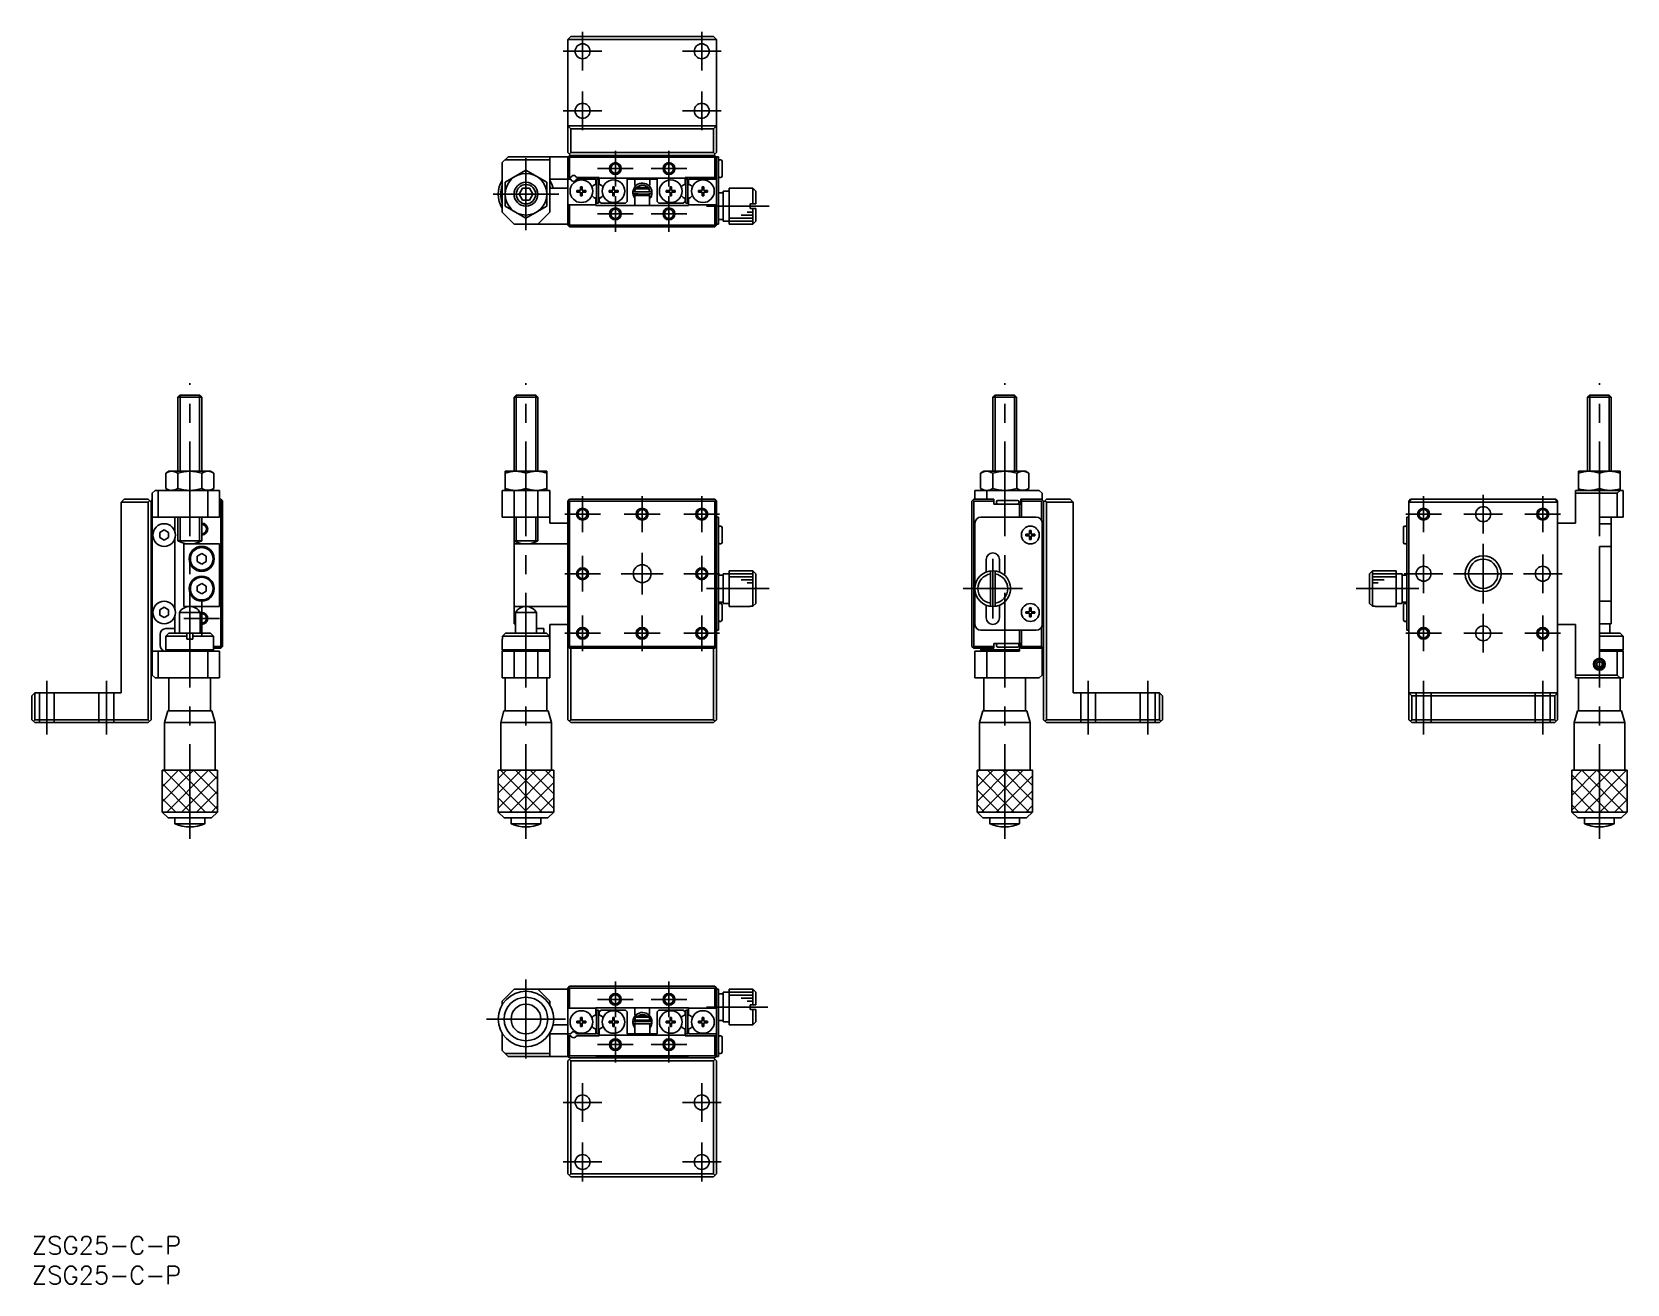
# Model space of a CAD drawing. Extents: x 0 to 268, y -8 to 202.
import ezdxf

# ---------------------------------------------------------------- set-up
doc = ezdxf.new("R2010")
doc.units = 0
doc.header["$LTSCALE"] = 0.5
doc.linetypes.add('CENTER', pattern=[50.8, 31.75, -6.35, 6.35, -6.35])
doc.linetypes.add('DASHED', pattern=[19.05, 12.7, -6.35])
for name, color, linetype in [('MSM_CENTER', 1, 'CENTER'), ('MSM_CONTINUOUS', 7, 'CONTINUOUS'), ('MSM_DASHED', 4, 'DASHED'), ('MSM_NARROW', 5, 'CONTINUOUS'), ('MSM_PART_NUMBER', 7, 'CONTINUOUS')]:
    doc.layers.add(name, color=color, linetype=linetype)
doc.styles.get("Standard").update_dxf_attribs({"font": 'txt.shx', "height": 3, "bigfont": 'bigfont.shx'})

# ---------------------------------------------------------------- blocks, each defined once
blk = doc.blocks.new('*U11')
at = {"layer": 'MSM_PART_NUMBER'}
blk.add_text('ZSG25-C-P', height=3, dxfattribs=at).set_placement((0, -3))
blk = doc.blocks.new('*U12')
at = {"layer": 'MSM_PART_NUMBER'}
blk.add_text('ZSG25-C-P', height=3, dxfattribs=at).set_placement((0, -8))

msp = doc.modelspace()

# ---------------------------------------------------------------- linework, layer by layer
at = {"layer": 'MSM_CENTER'}
for p, q in [((92.42, 195.71), (92.42, 202.21)), ((112.42, 195.71), (112.42, 202.21)), ((95.67, 198.96), (89.18, 198.96)), ((115.67, 198.96), (109.17, 198.96)), ((92.42, 185.71), (92.42, 192.21)), ((112.42, 185.71), (112.42, 192.21)), ((95.67, 188.96), (89.18, 188.96)), ((115.67, 188.96), (109.17, 188.96)), ((97.92, 182.26), (97.92, 176.26)), ((106.92, 182.26), (106.92, 176.26)), ((82.92, 168.92), (82.92, 181)), ((94.92, 179.26), (100.92, 179.26)), ((103.92, 179.26), (109.92, 179.26)), ((88.42, 174.96), (77.42, 174.96)), ((97.92, 174.66), (97.92, 168.66)), ((106.92, 174.66), (106.92, 168.66)), ((94.92, 171.66), (100.92, 171.66)), ((103.92, 171.66), (109.92, 171.66)), ((123.72, 172.96), (113.22, 172.96)), ((26.5, 66.75), (26.5, 143.25)), ((82.92, 66.75), (82.92, 143.25)), ((163.27, 66.75), (163.27, 143.25)), ((263.07, 66.75), (263.07, 143.25)), ((92.42, 118.25), (92.42, 124.25)), ((102.42, 118.25), (102.42, 124.25)), ((112.42, 118.25), (112.42, 124.25)), ((233.57, 118.25), (233.57, 124.25)), ((243.57, 118), (243.57, 124.5)), ((253.57, 118.25), (253.57, 124.25)), ((89.42, 121.25), (95.42, 121.25)), ((99.42, 121.25), (105.42, 121.25)), ((109.42, 121.25), (115.42, 121.25)), ((230.57, 121.25), (236.57, 121.25)), ((246.82, 121.25), (240.32, 121.25)), ((250.57, 121.25), (256.57, 121.25)), ((243.57, 116.25), (243.57, 106.25)), ((92.42, 108.25), (92.42, 114.25)), ((102.42, 107.75), (102.42, 114.75)), ((112.42, 108.25), (112.42, 114.25)), ((161.27, 103.75), (161.27, 113.75)), ((233.57, 108), (233.57, 114.5)), ((253.57, 108), (253.57, 114.5)), ((89.42, 111.25), (95.42, 111.25)), ((98.92, 111.25), (105.92, 111.25)), ((109.42, 111.25), (115.42, 111.25)), ((236.82, 111.25), (230.32, 111.25)), ((248.57, 111.25), (238.57, 111.25)), ((256.82, 111.25), (250.32, 111.25)), ((123.72, 108.75), (113.22, 108.75)), ((166.27, 108.75), (156.27, 108.75)), ((232.78, 108.75), (222.28, 108.75)), ((28.5, 100.75), (28.5, 106.75)), ((243.57, 98), (243.57, 104.5)), ((25.5, 103.75), (31.5, 103.75)), ((92.42, 98.25), (92.42, 104.25)), ((102.42, 98.25), (102.42, 104.25)), ((112.42, 98.25), (112.42, 104.25)), ((233.57, 98.25), (233.57, 104.25)), ((253.57, 98.25), (253.57, 104.25)), ((89.42, 101.25), (95.42, 101.25)), ((99.42, 101.25), (105.42, 101.25)), ((109.42, 101.25), (115.42, 101.25)), ((230.57, 101.25), (236.57, 101.25)), ((246.82, 101.25), (240.32, 101.25)), ((250.57, 101.25), (256.57, 101.25)), ((2.5, 84.25), (2.5, 93.25)), ((12.5, 93.25), (12.5, 84.25)), ((177.27, 93.25), (177.27, 84.25)), ((187.27, 84.25), (187.27, 93.25)), ((233.57, 84.25), (233.57, 93.25)), ((253.57, 84.25), (253.57, 93.25)), ((82.92, 29.85), (82.92, 43.15)), ((97.92, 42.8), (97.92, 36.8)), ((106.92, 42.8), (106.92, 36.8)), ((94.92, 39.8), (100.92, 39.8)), ((103.92, 39.8), (109.92, 39.8)), ((123.52, 38.5), (113.22, 38.5)), ((89.57, 36.5), (76.27, 36.5)), ((97.92, 35.2), (97.92, 29.2)), ((106.92, 35.2), (106.92, 29.2)), ((94.92, 32.2), (100.92, 32.2)), ((103.92, 32.2), (109.92, 32.2)), ((92.42, 19.25), (92.42, 25.75)), ((112.42, 19.25), (112.42, 25.75)), ((95.67, 22.5), (89.18, 22.5)), ((115.67, 22.5), (109.17, 22.5)), ((92.42, 9.25), (92.42, 15.75)), ((112.42, 9.25), (112.42, 15.75)), ((95.67, 12.5), (89.18, 12.5)), ((115.67, 12.5), (109.17, 12.5))]:
    msp.add_line(p, q, dxfattribs=at)
at = {"layer": 'MSM_CONTINUOUS'}
for p, q in [((90.43, 201.46), (89.93, 200.96)), ((89.93, 200.96), (89.93, 181.96)), ((89.93, 200.96), (114.92, 200.96)), ((114.42, 201.46), (90.43, 201.46)), ((114.92, 200.96), (114.42, 201.46)), ((114.92, 181.96), (114.92, 200.96)), ((114.92, 186.46), (89.93, 186.46)), ((89.93, 186.46), (90.43, 185.96)), ((90.43, 185.96), (114.42, 185.96)), ((90.43, 181.96), (90.43, 185.96)), ((114.42, 185.96), (114.92, 186.46)), ((114.42, 185.96), (114.42, 181.96)), ((78.93, 180.26), (79.93, 181.26)), ((78.93, 180.26), (78.93, 171.96)), ((79.43, 180.76), (86.92, 180.76)), ((89.93, 181.26), (79.93, 181.26)), ((86.92, 171.96), (86.92, 181.26)), ((90.43, 181.46), (89.93, 181.96)), ((89.93, 181.16), (90.22, 181.46)), ((89.93, 169.76), (89.93, 181.26)), ((90.22, 181.16), (90.07, 181.31)), ((90.43, 181.96), (90.18, 181.71)), ((90.22, 181.46), (114.62, 181.46)), ((90.22, 181.16), (114.62, 181.16)), ((90.22, 177.76), (90.22, 181.16)), ((114.42, 181.96), (90.43, 181.96)), ((94.62, 181.46), (94.82, 181.26)), ((94.82, 181.26), (110.02, 181.26)), ((110.02, 181.26), (110.22, 181.46)), ((114.92, 181.96), (114.42, 181.46)), ((114.67, 181.71), (114.42, 181.96)), ((114.62, 181.46), (114.92, 181.16)), ((114.77, 181.31), (114.62, 181.16)), ((114.62, 181.16), (114.62, 177.76)), ((114.92, 181.26), (114.92, 169.76)), ((115.22, 181.26), (114.92, 181.26)), ((115.22, 169.96), (115.22, 181.26)), ((115.47, 180.76), (115.58, 180.76)), ((115.83, 180.51), (115.83, 178.01)), ((79.43, 176.98), (82.92, 179)), ((79.43, 172.94), (79.43, 176.98)), ((82.92, 179), (86.43, 176.98)), ((86.43, 176.98), (86.43, 172.94)), ((90.45, 177.46), (86.92, 177.46)), ((90.45, 177.76), (89.93, 177.76)), ((95.22, 177.76), (91.4, 177.76)), ((94.62, 177.46), (91.4, 177.46)), ((94.62, 176.66), (94.62, 177.46)), ((94.77, 177.46), (94.77, 173.46)), ((94.77, 177.46), (95.07, 177.46)), ((95.07, 177.46), (95.07, 173.46)), ((95.22, 176.66), (95.22, 177.76)), ((95.22, 177.66), (109.62, 177.66)), ((99.92, 177.46), (99.92, 173.76)), ((104.92, 177.46), (99.92, 177.46)), ((101.19, 176.41), (101.19, 177.46)), ((103.69, 177.46), (103.69, 176.47)), ((104.92, 173.76), (104.92, 177.46)), ((114.92, 177.76), (109.62, 177.76)), ((109.62, 177.76), (109.62, 176.66)), ((109.77, 177.46), (109.77, 173.46)), ((110.08, 177.46), (109.77, 177.46)), ((110.08, 177.46), (110.08, 173.46)), ((110.22, 177.46), (114.92, 177.46)), ((110.22, 176.66), (110.22, 177.46)), ((115.58, 177.76), (115.47, 177.76)), ((81.77, 174.96), (82.35, 175.96)), ((82.35, 173.96), (81.77, 174.96)), ((82.35, 175.96), (83.5, 175.96)), ((83.5, 175.96), (84.08, 174.96)), ((84.08, 174.96), (83.5, 173.96)), ((89.93, 175.96), (86.92, 175.96)), ((92.1, 175.58), (91.47, 175.58)), ((91.47, 175.58), (91.47, 175.33)), ((91.47, 175.33), (92.1, 175.33)), ((92.1, 176.21), (92.1, 175.58)), ((92.35, 176.21), (92.1, 176.21)), ((92.1, 175.33), (92.1, 174.71)), ((92.1, 174.71), (92.35, 174.71)), ((92.35, 175.58), (92.35, 176.21)), ((92.97, 175.58), (92.35, 175.58)), ((92.35, 175.33), (92.97, 175.33)), ((92.35, 174.71), (92.35, 175.33)), ((92.97, 175.33), (92.97, 175.58)), ((94.62, 176.66), (94.33, 176.49)), ((94.62, 174.26), (94.33, 174.43)), ((94.62, 173.06), (94.62, 174.26)), ((95.22, 176.66), (95.52, 176.49)), ((95.22, 174.26), (95.52, 174.43)), ((95.22, 173.76), (95.22, 174.26)), ((97.5, 175.58), (96.87, 175.58)), ((96.87, 175.58), (96.87, 175.33)), ((96.87, 175.33), (97.5, 175.33)), ((97.5, 176.21), (97.5, 175.58)), ((97.75, 176.21), (97.5, 176.21)), ((97.5, 175.33), (97.5, 174.71)), ((97.5, 174.71), (97.75, 174.71)), ((97.75, 175.58), (97.75, 176.21)), ((98.37, 175.58), (97.75, 175.58)), ((97.75, 175.33), (98.37, 175.33)), ((97.75, 174.71), (97.75, 175.33)), ((98.37, 175.33), (98.37, 175.58)), ((100.87, 175.18), (100.9, 175.28)), ((100.91, 175.08), (100.87, 175.18)), ((100.9, 175.28), (100.97, 175.35)), ((100.99, 175.02), (100.91, 175.08)), ((100.97, 175.35), (101.09, 175.37)), ((101.02, 174.8), (101.03, 174.84)), ((101.02, 174.77), (101.02, 174.8)), ((101.02, 174.74), (101.02, 174.77)), ((101.02, 174.7), (101.02, 174.74)), ((101.02, 174.67), (101.02, 174.7)), ((101.02, 174.64), (101.02, 174.67)), ((101.03, 174.61), (101.02, 174.64)), ((101.03, 174.84), (101.04, 174.87)), ((101.04, 174.57), (101.03, 174.61)), ((101.04, 174.9), (101.05, 174.93)), ((101.04, 174.87), (101.04, 174.9)), ((101.04, 174.54), (101.04, 174.57)), ((101.05, 174.51), (101.04, 174.54)), ((101.05, 174.93), (101.07, 174.97)), ((101.06, 174.48), (101.05, 174.51)), ((101.08, 174.45), (101.06, 174.48)), ((101.07, 174.97), (101.08, 175)), ((101.08, 175.36), (103.86, 175.36)), ((101.08, 175), (101.09, 175.01)), ((101.09, 174.42), (101.08, 174.45)), ((101.09, 175.37), (101.17, 175.38)), ((101.11, 174.39), (101.09, 174.42)), ((101.12, 174.36), (101.11, 174.39)), ((101.12, 174.36), (101.13, 174.36)), ((101.12, 174.36), (101.12, 174.36)), ((101.12, 174.36), (101.12, 174.36)), ((101.12, 174.36), (101.12, 174.36)), ((101.13, 174.36), (101.17, 174.37)), ((101.13, 174.36), (101.14, 174.36)), ((101.13, 174.36), (101.13, 174.36)), ((101.13, 174.36), (101.13, 174.36)), ((101.13, 174.36), (101.13, 174.36)), ((101.13, 174.36), (101.13, 174.36)), ((101.14, 174.36), (101.15, 174.36)), ((101.14, 174.36), (101.14, 174.36)), ((101.15, 174.37), (101.16, 174.37)), ((101.15, 174.36), (101.15, 174.37)), ((101.16, 174.37), (101.17, 174.37)), ((101.16, 174.37), (101.16, 174.37)), ((101.17, 175.36), (101.17, 175.56)), ((101.17, 175.56), (101.22, 175.56)), ((101.17, 175.36), (103.67, 175.36)), ((101.18, 175.36), (101.17, 175.36)), ((101.17, 174.76), (101.41, 175)), ((101.17, 174.76), (103.67, 174.76)), ((101.17, 173.06), (101.17, 174.76)), ((101.17, 174.37), (101.17, 174.38)), ((101.22, 175.86), (101.44, 176.06)), ((101.22, 175.86), (103.62, 175.86)), ((101.22, 175.56), (101.22, 175.86)), ((101.44, 176.06), (103.41, 176.06)), ((103.41, 176.06), (103.62, 175.86)), ((103.44, 175), (103.67, 174.76)), ((103.56, 174.87), (103.58, 175)), ((103.58, 174.85), (103.65, 175)), ((103.62, 175.86), (103.62, 175.56)), ((103.63, 175.7), (103.62, 175.69)), ((103.62, 175.63), (103.64, 175.64)), ((103.62, 175.56), (103.67, 175.56)), ((103.68, 175.56), (103.63, 175.71)), ((103.63, 175.68), (103.64, 175.68)), ((103.64, 175.64), (103.65, 175.65)), ((103.67, 175.56), (103.67, 175.36)), ((103.67, 175.36), (103.67, 175.35)), ((103.67, 174.76), (103.67, 173.06)), ((103.72, 175.38), (103.68, 175.56)), ((103.68, 175.5), (103.7, 175.48)), ((103.68, 175.38), (103.79, 175.38)), ((103.79, 175.38), (103.89, 175.37)), ((103.89, 175.37), (103.99, 175.34)), ((104.02, 175.07), (103.93, 175.02)), ((103.99, 175.34), (104.06, 175.26)), ((104.07, 175.16), (104.02, 175.07)), ((104.06, 175.26), (104.07, 175.16)), ((106.47, 175.58), (106.47, 175.33)), ((107.1, 175.58), (106.47, 175.58)), ((106.47, 175.33), (107.1, 175.33)), ((107.1, 176.21), (107.1, 175.58)), ((107.35, 176.21), (107.1, 176.21)), ((107.1, 175.33), (107.1, 174.71)), ((107.1, 174.71), (107.35, 174.71)), ((107.35, 175.58), (107.35, 176.21)), ((107.97, 175.58), (107.35, 175.58)), ((107.35, 175.33), (107.97, 175.33)), ((107.35, 174.71), (107.35, 175.33)), ((107.97, 175.33), (107.97, 175.58)), ((109.62, 176.66), (109.33, 176.49)), ((109.62, 174.26), (109.33, 174.43)), ((109.62, 174.26), (109.62, 173.76)), ((110.22, 176.66), (110.52, 176.49)), ((110.22, 174.26), (110.52, 174.43)), ((110.22, 173.06), (110.22, 174.26)), ((112.5, 175.58), (111.87, 175.58)), ((111.87, 175.58), (111.87, 175.33)), ((111.87, 175.33), (112.5, 175.33)), ((112.75, 176.21), (112.5, 176.21)), ((112.5, 176.21), (112.5, 175.58)), ((112.5, 175.33), (112.5, 174.71)), ((112.5, 174.71), (112.75, 174.71)), ((112.75, 175.58), (112.75, 176.21)), ((113.37, 175.58), (112.75, 175.58)), ((112.75, 174.71), (112.75, 175.33)), ((112.75, 175.33), (113.37, 175.33)), ((113.37, 175.33), (113.37, 175.58)), ((115.22, 175.21), (116.03, 175.21)), ((116.03, 175.46), (116.03, 170.46)), ((116.03, 175.46), (117.02, 175.46)), ((117.02, 175.96), (117.02, 169.96)), ((121.02, 175.96), (117.02, 175.96)), ((121.02, 173.36), (121.02, 175.96)), ((121.52, 175.46), (121.02, 175.96)), ((121.52, 175.46), (121.52, 173.36)), ((80.93, 169.96), (78.93, 171.96)), ((82.92, 170.92), (79.43, 172.94)), ((83.5, 173.96), (82.35, 173.96)), ((86.43, 172.94), (82.92, 170.92)), ((86.92, 171.96), (84.93, 169.96)), ((89.93, 173.16), (94.62, 173.16)), ((90.22, 169.76), (90.22, 173.16)), ((110.22, 173.06), (94.62, 173.06)), ((94.77, 173.46), (95.07, 173.46)), ((95.52, 173.46), (95.22, 173.76)), ((99.62, 173.46), (95.52, 173.46)), ((99.92, 173.76), (99.62, 173.46)), ((105.22, 173.46), (104.92, 173.76)), ((109.33, 173.46), (105.22, 173.46)), ((109.62, 173.76), (109.33, 173.46)), ((110.08, 173.46), (109.77, 173.46)), ((114.92, 173.16), (110.22, 173.16)), ((114.62, 173.16), (114.62, 169.76)), ((120.52, 173.36), (120.52, 172.56)), ((121.52, 173.36), (120.52, 173.36)), ((121.52, 172.56), (120.52, 172.56)), ((121.02, 169.96), (121.02, 172.56)), ((121.52, 172.56), (121.52, 170.46)), ((80.93, 169.96), (89.93, 169.96)), ((89.93, 169.76), (90.22, 169.46)), ((90.07, 169.61), (90.22, 169.76)), ((114.62, 169.76), (90.22, 169.76)), ((90.22, 169.46), (114.62, 169.46)), ((114.62, 169.46), (114.92, 169.76)), ((114.62, 169.76), (114.77, 169.61)), ((114.92, 169.96), (115.22, 169.96)), ((116.03, 170.71), (115.22, 170.71)), ((117.02, 170.46), (116.03, 170.46)), ((117.02, 169.96), (121.02, 169.96)), ((121.02, 169.96), (121.52, 170.46)), ((24.88, 141.25), (24.5, 140.87)), ((24.5, 140.87), (28.5, 140.87)), ((24.5, 128.45), (24.5, 140.87)), ((28.12, 141.25), (24.88, 141.25)), ((28.5, 140.87), (28.12, 141.25)), ((28.5, 128.45), (28.5, 140.87)), ((81.3, 141.25), (80.93, 140.87)), ((80.93, 140.87), (84.93, 140.87)), ((80.93, 128.45), (80.93, 140.87)), ((84.55, 141.25), (81.3, 141.25)), ((84.93, 140.87), (84.55, 141.25)), ((84.93, 128.45), (84.93, 140.87)), ((161.65, 141.25), (161.27, 140.87)), ((161.27, 140.87), (165.27, 140.87)), ((161.27, 128.45), (161.27, 140.87)), ((164.9, 141.25), (161.65, 141.25)), ((165.27, 140.87), (164.9, 141.25)), ((165.27, 128.45), (165.27, 140.87)), ((261.45, 141.25), (261.07, 140.87)), ((261.07, 140.87), (265.07, 140.87)), ((261.07, 128.45), (261.07, 140.87)), ((264.7, 141.25), (261.45, 141.25)), ((265.07, 140.87), (264.7, 141.25)), ((265.07, 128.45), (265.07, 140.87)), ((22.46, 128.14), (23, 128.45)), ((22.46, 125.56), (22.46, 128.14)), ((23, 128.45), (30, 128.45)), ((24.48, 125.56), (24.48, 128.14)), ((28.52, 125.56), (28.52, 128.14)), ((30, 128.45), (30.54, 128.14)), ((30.54, 125.56), (30.54, 128.14)), ((79.43, 128.45), (86.43, 128.45)), ((79.43, 125.25), (79.43, 128.45)), ((82.92, 125.56), (82.92, 128.14)), ((86.43, 125.25), (86.43, 128.45)), ((159.23, 128.14), (159.77, 128.45)), ((159.23, 125.56), (159.23, 128.14)), ((166.77, 128.45), (159.77, 128.45)), ((161.25, 125.56), (161.25, 128.14)), ((165.3, 125.56), (165.3, 128.14)), ((166.77, 128.45), (167.32, 128.14)), ((167.32, 125.56), (167.32, 128.14)), ((259.57, 125.25), (259.57, 128.45)), ((259.57, 128.45), (266.57, 128.45)), ((263.07, 125.56), (263.07, 128.14)), ((266.57, 125.25), (266.57, 128.45)), ((15, 123.25), (15.5, 123.75)), ((15, 91.25), (15, 123.25)), ((15, 123.25), (19.5, 123.25)), ((19.5, 123.75), (15.5, 123.75)), ((19.5, 123.75), (20, 123.25)), ((19.75, 123.5), (19.5, 123.25)), ((19.5, 123.25), (19.5, 86.75)), ((20.2, 123.65), (20, 123.45)), ((20, 123.45), (20, 86.75)), ((20.15, 123.6), (20.2, 123.55)), ((20.2, 124.75), (20.7, 125.25)), ((20.2, 124.75), (20.2, 94.25)), ((20.7, 125.25), (31.5, 125.25)), ((21.2, 120.75), (21.2, 125.25)), ((23, 125.25), (22.46, 125.56)), ((29.53, 125.25), (29.48, 125.25)), ((29.5, 125.25), (29.5, 120.75)), ((30.54, 125.56), (30, 125.25)), ((31.5, 120.75), (31.5, 125.25)), ((31.7, 123.75), (31.5, 123.75)), ((31.5, 123.45), (31.7, 123.45)), ((32, 123.45), (31.7, 123.75)), ((31.7, 123.45), (31.85, 123.6)), ((31.7, 123.45), (31.7, 99.05)), ((32, 99.05), (32, 123.45)), ((78.93, 125.25), (86.92, 125.25)), ((78.93, 125.25), (78.93, 120.75)), ((80.93, 102.85), (80.93, 125.25)), ((84.93, 125.25), (84.93, 116.79)), ((86.92, 119.75), (86.92, 125.25)), ((89.93, 123.45), (90.22, 123.75)), ((89.93, 123.45), (89.93, 86.75)), ((90.22, 123.45), (90.07, 123.6)), ((114.62, 123.75), (90.22, 123.75)), ((90.22, 99.05), (90.22, 123.45)), ((90.22, 123.45), (114.62, 123.45)), ((114.62, 123.75), (114.92, 123.45)), ((114.62, 123.45), (114.77, 123.6)), ((114.62, 123.45), (114.62, 99.05)), ((114.92, 86.75), (114.92, 123.45)), ((157.77, 123.45), (158.07, 123.75)), ((157.77, 123.45), (157.77, 99.05)), ((157.92, 123.6), (158.07, 123.45)), ((161.47, 123.75), (158.07, 123.75)), ((158.07, 99.05), (158.07, 123.45)), ((158.07, 123.45), (161.47, 123.45)), ((169.07, 125.25), (158.27, 125.25)), ((158.27, 125.25), (158.27, 123.75)), ((159.77, 125.25), (159.23, 125.56)), ((160.32, 125.25), (160.24, 125.25)), ((160.27, 123.75), (160.27, 125.25)), ((161.47, 123.75), (161.47, 122.95)), ((161.87, 123.2), (161.87, 123.3)), ((165.42, 123.55), (162.12, 123.55)), ((165.67, 123.3), (165.67, 123.2)), ((169.47, 123.75), (165.97, 123.75)), ((165.97, 123.75), (165.97, 122.95)), ((166.07, 120.75), (166.07, 123.75)), ((166.07, 123.45), (169.47, 123.45)), ((167.32, 125.56), (166.77, 125.25)), ((169.07, 125.25), (169.57, 124.75)), ((169.77, 123.45), (169.47, 123.75)), ((169.47, 123.45), (169.62, 123.6)), ((169.47, 123.45), (169.47, 120.19)), ((169.57, 123.65), (169.57, 124.75)), ((169.77, 123.25), (170.27, 123.75)), ((169.77, 123.45), (169.77, 86.75)), ((170.27, 123.25), (170.02, 123.5)), ((174.27, 123.75), (170.27, 123.75)), ((170.27, 86.75), (170.27, 123.25)), ((170.27, 123.25), (174.77, 123.25)), ((174.27, 123.75), (174.77, 123.25)), ((174.77, 123.25), (174.77, 91.25)), ((231.57, 123.75), (231.07, 123.25)), ((231.07, 123.45), (231.38, 123.75)), ((231.07, 123.45), (231.07, 86.75)), ((231.07, 123.25), (256.07, 123.25)), ((231.32, 123.5), (231.22, 123.6)), ((255.78, 123.75), (231.38, 123.75)), ((256.07, 123.25), (255.57, 123.75)), ((255.78, 123.75), (256.07, 123.45)), ((255.93, 123.6), (255.82, 123.5)), ((256.07, 86.75), (256.07, 123.45)), ((259.07, 119.75), (259.07, 125.25)), ((267.07, 125.25), (259.07, 125.25)), ((259.07, 124.75), (266.07, 124.75)), ((266.07, 124.75), (266.57, 125.25)), ((266.07, 124.75), (266.07, 120.75)), ((267.07, 120.75), (267.07, 125.25)), ((31.5, 120.75), (20.2, 120.75)), ((24, 120.75), (24, 118.36)), ((24.5, 116.79), (24.5, 120.75)), ((28.5, 120.75), (28.5, 116.79)), ((78.93, 120.75), (86.92, 120.75)), ((115.22, 120.75), (114.92, 120.75)), ((115.22, 101.75), (115.22, 120.75)), ((168.57, 120.75), (159.27, 120.75)), ((165.97, 122.95), (161.47, 122.95)), ((165.77, 122.95), (165.77, 120.75)), ((230.78, 120.75), (230.78, 101.75)), ((231.07, 120.75), (230.78, 120.75)), ((263.07, 119.65), (263.07, 120.75)), ((267.07, 120.75), (263.07, 120.75)), ((265.07, 120.75), (265.07, 102.85)), ((21.45, 118.18), (22.2, 118.62)), ((21.45, 117.32), (21.45, 118.18)), ((22.2, 118.62), (22.95, 118.18)), ((22.95, 118.18), (22.95, 117.32)), ((89.93, 119.75), (86.92, 119.75)), ((115.47, 119.25), (115.58, 119.25)), ((115.83, 116.5), (115.83, 119)), ((158.27, 102.75), (158.27, 119.75)), ((166.82, 117.88), (166.82, 117.62)), ((167.45, 117.88), (166.82, 117.88)), ((167.45, 118.5), (167.45, 117.88)), ((167.7, 118.5), (167.45, 118.5)), ((167.7, 117.88), (167.7, 118.5)), ((168.32, 117.88), (167.7, 117.88)), ((168.32, 117.62), (168.32, 117.88)), ((169.57, 119.75), (169.57, 102.75)), ((230.18, 119), (230.18, 116.5)), ((230.43, 119.25), (230.53, 119.25)), ((256.07, 119.75), (259.07, 119.75)), ((263.07, 119.65), (265.07, 119.65)), ((22.2, 116.88), (21.45, 117.32)), ((22.95, 117.32), (22.2, 116.88)), ((24, 117.14), (24, 105.36)), ((28.5, 116.79), (24.5, 116.79)), ((25.5, 116.25), (31.5, 116.25)), ((25.5, 105.75), (25.5, 116.25)), ((31.5, 105.75), (31.5, 116.25)), ((84.93, 116.79), (80.93, 116.79)), ((89.93, 116.25), (80.93, 116.25)), ((115.58, 116.25), (115.47, 116.25)), ((166.82, 117.62), (167.45, 117.62)), ((167.45, 117.62), (167.45, 117)), ((167.45, 117), (167.7, 117)), ((167.7, 117), (167.7, 117.62)), ((167.7, 117.62), (168.32, 117.62)), ((230.53, 116.25), (230.43, 116.25)), ((263.07, 98.25), (263.07, 115.85)), ((265.07, 115.85), (263.07, 115.85)), ((28.5, 114.62), (27.75, 114.18)), ((27.75, 114.18), (27.75, 113.32)), ((27.75, 113.32), (28.5, 112.88)), ((29.25, 114.18), (28.5, 114.62)), ((28.5, 112.88), (29.25, 113.32)), ((29.25, 113.32), (29.25, 114.18)), ((160.17, 111.54), (160.17, 113.65)), ((162.37, 113.65), (162.37, 111.54)), ((115.22, 111), (116.03, 111)), ((116.03, 106.25), (116.03, 111.25)), ((116.03, 111.25), (117.02, 111.25)), ((120.52, 111.75), (117.02, 111.75)), ((117.02, 111.75), (117.02, 105.75)), ((120.52, 111.75), (120.52, 111.72)), ((120.52, 111.72), (121.02, 111.72)), ((121.02, 105.78), (121.02, 111.72)), ((121.02, 111.72), (121.52, 111.22)), ((121.52, 111.22), (121.52, 106.28)), ((160.87, 105.78), (160.87, 111.72)), ((161.67, 111.72), (161.67, 105.78)), ((224.47, 111.22), (224.97, 111.72)), ((224.47, 106.28), (224.47, 111.22)), ((224.97, 111.72), (224.97, 105.78)), ((224.97, 111.72), (225.47, 111.72)), ((225.47, 111.72), (225.47, 111.75)), ((228.97, 111.75), (225.47, 111.75)), ((228.97, 105.75), (228.97, 111.75)), ((228.97, 111.25), (229.97, 111.25)), ((229.97, 111.25), (229.97, 106.25)), ((229.97, 111), (230.78, 111)), ((28.5, 109.62), (27.75, 109.18)), ((27.75, 109.18), (27.75, 108.32)), ((27.75, 108.32), (28.5, 107.88)), ((29.25, 109.18), (28.5, 109.62)), ((28.5, 107.88), (29.25, 108.32)), ((29.25, 108.32), (29.25, 109.18)), ((21.45, 105.18), (22.2, 105.62)), ((21.45, 104.32), (21.45, 105.18)), ((22.2, 105.62), (22.95, 105.18)), ((22.95, 105.18), (22.95, 104.32)), ((24.75, 101.25), (24.75, 104.75)), ((28.25, 104.75), (24.75, 104.75)), ((31.5, 105.75), (25.5, 105.75)), ((28.25, 104.75), (28.25, 101.25)), ((89.93, 105.75), (80.93, 105.75)), ((84.68, 104.75), (81.18, 104.75)), ((81.18, 101.25), (81.18, 104.75)), ((84.68, 104.75), (84.68, 101.25)), ((116.03, 106.5), (115.22, 106.5)), ((115.47, 106.25), (115.58, 106.25)), ((115.83, 103.5), (115.83, 106)), ((117.02, 106.25), (116.03, 106.25)), ((117.02, 105.75), (120.52, 105.75)), ((120.52, 105.78), (120.52, 105.75)), ((121.02, 105.78), (120.52, 105.78)), ((121.52, 106.28), (121.02, 105.78)), ((160.17, 103.85), (160.17, 105.96)), ((162.37, 105.96), (162.37, 103.85)), ((167.45, 104.88), (166.82, 104.88)), ((166.82, 104.88), (166.82, 104.62)), ((166.82, 104.62), (167.45, 104.62)), ((167.7, 105.5), (167.45, 105.5)), ((167.45, 105.5), (167.45, 104.88)), ((167.45, 104.62), (167.45, 104)), ((167.7, 104.88), (167.7, 105.5)), ((168.32, 104.88), (167.7, 104.88)), ((167.7, 104.62), (168.32, 104.62)), ((167.7, 104), (167.7, 104.62)), ((168.32, 104.62), (168.32, 104.88)), ((224.97, 105.78), (224.47, 106.28)), ((225.47, 105.78), (224.97, 105.78)), ((225.47, 105.75), (225.47, 105.78)), ((225.47, 105.75), (228.97, 105.75)), ((229.97, 106.25), (228.97, 106.25)), ((230.78, 106.5), (229.97, 106.5)), ((230.18, 106), (230.18, 103.5)), ((230.43, 106.25), (230.53, 106.25)), ((263.07, 106.65), (265.07, 106.65)), ((22.2, 103.88), (21.45, 104.32)), ((22.95, 104.32), (22.2, 103.88)), ((22.5, 102.05), (24, 102.05)), ((24, 104.14), (24, 101.25)), ((81.18, 102.85), (80.93, 102.85)), ((84.68, 102.05), (85.93, 102.05)), ((85.93, 102.05), (85.93, 101.25)), ((86.92, 102.75), (86.92, 93.75)), ((89.93, 102.75), (86.92, 102.75)), ((114.92, 101.75), (115.22, 101.75)), ((115.58, 103.25), (115.47, 103.25)), ((168.57, 101.75), (159.27, 101.75)), ((165.77, 101.75), (165.77, 98.25)), ((166.07, 98.75), (166.07, 101.75)), ((167.45, 104), (167.7, 104)), ((169.47, 102.31), (169.47, 99.05)), ((230.53, 103.25), (230.43, 103.25)), ((230.78, 101.75), (231.07, 101.75)), ((256.07, 102.75), (259.07, 102.75)), ((259.07, 102.75), (259.07, 93.75)), ((265.07, 102.85), (263.07, 102.85)), ((264.82, 102.85), (264.82, 101.25)), ((21.5, 99.25), (21.5, 101.05)), ((22.5, 100.75), (23, 101.25)), ((22.5, 100.75), (26, 100.75)), ((22.5, 98.45), (22.5, 100.75)), ((30, 101.25), (23, 101.25)), ((26, 100.25), (26, 101.25)), ((27, 100.25), (26, 100.25)), ((27, 101.25), (27, 100.25)), ((27, 100.75), (30.5, 100.75)), ((30, 101.25), (30.5, 100.75)), ((30.5, 100.75), (30.5, 98.45)), ((78.93, 98.45), (78.93, 100.25)), ((78.96, 100.25), (78.93, 100.25)), ((79.46, 101.25), (78.96, 100.75)), ((78.96, 100.75), (86.89, 100.75)), ((78.96, 100.75), (78.96, 100.25)), ((86.39, 101.25), (79.46, 101.25)), ((86.89, 100.75), (86.39, 101.25)), ((86.89, 100.25), (86.89, 100.75)), ((86.92, 100.25), (86.89, 100.25)), ((165.97, 99.55), (161.47, 99.55)), ((161.47, 99.55), (161.47, 98.75)), ((161.87, 99.2), (161.87, 99.3)), ((165.67, 99.3), (165.67, 99.2)), ((165.97, 99.55), (165.97, 98.75)), ((266.54, 101.25), (263.07, 101.25)), ((263.07, 100.75), (267.04, 100.75)), ((267.04, 100.75), (266.54, 101.25)), ((267.04, 100.25), (267.04, 100.75)), ((267.07, 100.25), (267.04, 100.25)), ((267.07, 100.25), (267.07, 98.45)), ((20, 99.05), (20.2, 98.85)), ((20.2, 98.95), (20.15, 98.9)), ((31.5, 98.25), (20.2, 98.25)), ((21.2, 93.75), (21.2, 98.25)), ((30.5, 98.45), (22.5, 98.45)), ((22.7, 98.25), (22.5, 98.45)), ((29.5, 98.25), (29.5, 93.75)), ((30.5, 98.45), (30.3, 98.25)), ((31.7, 99.05), (30.5, 99.05)), ((30.5, 98.75), (31.7, 98.75)), ((31.5, 93.75), (31.5, 98.25)), ((31.7, 98.75), (32, 99.05)), ((31.85, 98.9), (31.7, 99.05)), ((86.92, 98.45), (78.93, 98.45)), ((79.12, 98.25), (78.93, 98.45)), ((78.93, 98.25), (86.92, 98.25)), ((78.93, 98.25), (78.93, 93.75)), ((80.93, 93.75), (80.93, 98.25)), ((84.93, 98.25), (84.93, 93.75)), ((86.92, 98.45), (86.72, 98.25)), ((90.22, 98.75), (89.93, 99.05)), ((90.07, 98.9), (90.22, 99.05)), ((114.62, 99.05), (90.22, 99.05)), ((90.22, 98.75), (114.62, 98.75)), ((90.43, 86.75), (90.43, 98.75)), ((114.42, 98.75), (114.42, 86.75)), ((114.92, 99.05), (114.62, 98.75)), ((114.77, 98.9), (114.62, 99.05)), ((158.07, 98.75), (157.77, 99.05)), ((158.07, 99.05), (157.92, 98.9)), ((161.47, 99.05), (158.07, 99.05)), ((158.07, 98.75), (161.47, 98.75)), ((165.77, 98.25), (158.27, 98.25)), ((158.27, 98.25), (158.27, 93.75)), ((159.27, 98.45), (159.27, 98.75)), ((159.27, 98.45), (165.77, 98.45)), ((159.47, 98.25), (159.27, 98.45)), ((160.27, 93.75), (160.27, 98.25)), ((165.42, 98.95), (162.12, 98.95)), ((165.97, 98.75), (169.47, 98.75)), ((169.47, 99.05), (166.07, 99.05)), ((169.47, 98.75), (169.77, 99.05)), ((169.62, 98.9), (169.47, 99.05)), ((169.57, 98.85), (169.57, 94.25)), ((263.07, 96.57), (262.62, 96.31)), ((267.07, 98.45), (263.07, 98.45)), ((267.07, 98.25), (263.07, 98.25)), ((263.52, 96.31), (263.07, 96.57)), ((266.07, 98.25), (266.07, 94.25)), ((267.07, 98.45), (266.87, 98.25)), ((267.07, 93.75), (267.07, 98.25)), ((20.7, 93.75), (20.2, 94.25)), ((31.5, 93.75), (20.7, 93.75)), ((23, 88.25), (23, 93.75)), ((30, 93.75), (30, 88.25)), ((86.92, 93.75), (78.93, 93.75)), ((79.43, 88.25), (79.43, 93.75)), ((86.43, 93.75), (86.43, 88.25)), ((169.07, 93.75), (158.27, 93.75)), ((159.77, 88.25), (159.77, 93.75)), ((166.77, 93.75), (166.77, 88.25)), ((169.57, 94.25), (169.07, 93.75)), ((266.07, 94.25), (259.07, 94.25)), ((259.07, 93.75), (267.07, 93.75)), ((259.57, 88.25), (259.57, 93.75)), ((262.62, 96.31), (262.62, 95.79)), ((262.62, 95.79), (263.07, 95.53)), ((263.07, 95.53), (263.52, 95.79)), ((263.52, 95.79), (263.52, 96.31)), ((266.57, 93.75), (266.07, 94.25)), ((266.57, 93.75), (266.57, 88.25)), ((0, 90.75), (0.5, 91.25)), ((0.5, 86.75), (0.5, 91.25)), ((0.5, 91.25), (15, 91.25)), ((174.77, 91.25), (189.27, 91.25)), ((189.27, 91.25), (189.77, 90.75)), ((189.27, 91.25), (189.27, 86.75)), ((256.07, 91.25), (231.07, 91.25)), ((231.07, 91.25), (231.57, 90.75)), ((255.57, 90.75), (256.07, 91.25)), ((0, 90.75), (0, 86.75)), ((189.77, 86.75), (189.77, 90.75)), ((231.57, 90.75), (255.57, 90.75)), ((231.57, 86.75), (231.57, 90.75)), ((255.57, 90.75), (255.57, 86.75)), ((0.5, 86.25), (0, 86.75)), ((0.25, 86.5), (0.5, 86.75)), ((19.5, 86.75), (0.5, 86.75)), ((0.5, 86.25), (19.5, 86.25)), ((20, 86.75), (19.5, 86.25)), ((19.5, 86.75), (19.75, 86.5)), ((22.25, 86.25), (22.8, 88.25)), ((30.75, 86.25), (22.25, 86.25)), ((22.25, 78.25), (22.25, 86.25)), ((30.2, 88.25), (22.8, 88.25)), ((30.2, 88.25), (30.75, 86.25)), ((30.75, 86.25), (30.75, 78.25)), ((78.68, 86.25), (79.22, 88.25)), ((78.68, 86.25), (87.18, 86.25)), ((78.68, 78.25), (78.68, 86.25)), ((86.62, 88.25), (79.22, 88.25)), ((86.62, 88.25), (87.18, 86.25)), ((87.18, 86.25), (87.18, 78.25)), ((89.93, 86.75), (90.43, 86.25)), ((90.43, 86.75), (90.18, 86.5)), ((114.42, 86.75), (90.43, 86.75)), ((90.43, 86.25), (114.42, 86.25)), ((114.42, 86.25), (114.92, 86.75)), ((114.67, 86.5), (114.42, 86.75)), ((159.02, 86.25), (159.57, 88.25)), ((159.02, 86.25), (167.52, 86.25)), ((159.02, 78.25), (159.02, 86.25)), ((166.97, 88.25), (159.57, 88.25)), ((166.97, 88.25), (167.52, 86.25)), ((167.52, 86.25), (167.52, 78.25)), ((170.27, 86.25), (169.77, 86.75)), ((170.02, 86.5), (170.27, 86.75)), ((189.27, 86.75), (170.27, 86.75)), ((170.27, 86.25), (189.27, 86.25)), ((189.77, 86.75), (189.27, 86.25)), ((189.27, 86.75), (189.52, 86.5)), ((231.07, 86.75), (231.57, 86.25)), ((231.57, 86.75), (231.32, 86.5)), ((255.57, 86.75), (231.57, 86.75)), ((231.57, 86.25), (255.57, 86.25)), ((255.57, 86.25), (256.07, 86.75)), ((255.82, 86.5), (255.57, 86.75)), ((258.82, 86.25), (259.38, 88.25)), ((258.82, 86.25), (267.32, 86.25)), ((258.82, 78.25), (258.82, 86.25)), ((266.77, 88.25), (259.38, 88.25)), ((266.77, 88.25), (267.32, 86.25)), ((267.32, 86.25), (267.32, 78.25)), ((21.85, 78.25), (21.85, 71.25)), ((31.15, 78.25), (21.85, 78.25)), ((31.15, 71.25), (31.15, 78.25)), ((87.57, 78.25), (78.27, 78.25)), ((78.27, 78.25), (78.27, 71.25)), ((87.57, 71.25), (87.57, 78.25)), ((158.62, 71.25), (158.62, 78.25)), ((167.92, 78.25), (158.62, 78.25)), ((167.92, 78.19), (167.87, 78.25)), ((167.92, 78.25), (167.92, 71.25)), ((267.73, 78.25), (258.43, 78.25)), ((258.43, 78.25), (258.43, 71.25)), ((267.73, 78.17), (267.64, 78.25)), ((267.73, 71.25), (267.73, 78.25)), ((21.85, 71.25), (31.15, 71.25)), ((22.85, 70.25), (21.85, 71.25)), ((30.15, 70.25), (22.85, 70.25)), ((24, 69.25), (24, 70.25)), ((29, 70.25), (29, 69.25)), ((31.15, 71.25), (30.15, 70.25)), ((78.27, 71.25), (87.57, 71.25)), ((79.27, 70.25), (78.27, 71.25)), ((86.57, 70.25), (79.27, 70.25)), ((80.43, 69.25), (80.43, 70.25)), ((85.43, 70.25), (85.43, 69.25)), ((87.57, 71.25), (86.57, 70.25)), ((167.92, 71.25), (158.62, 71.25)), ((159.62, 70.25), (158.62, 71.25)), ((166.92, 70.25), (159.62, 70.25)), ((160.77, 69.25), (160.77, 70.25)), ((165.77, 70.25), (165.77, 69.25)), ((167.92, 71.25), (166.92, 70.25)), ((258.43, 71.25), (267.73, 71.25)), ((259.43, 70.25), (258.43, 71.25)), ((266.73, 70.25), (259.43, 70.25)), ((260.57, 69.25), (260.57, 70.25)), ((265.57, 70.25), (265.57, 69.25)), ((267.73, 71.25), (266.73, 70.25)), ((24, 69.25), (29, 69.25)), ((80.43, 69.25), (85.43, 69.25)), ((160.77, 69.25), (165.77, 69.25)), ((260.57, 69.25), (265.57, 69.25)), ((78.93, 39.5), (80.93, 41.5)), ((80.93, 41.5), (89.93, 41.5)), ((84.93, 41.5), (86.92, 39.5)), ((89.93, 41.7), (90.22, 42)), ((89.93, 41.7), (89.93, 30.2)), ((90.22, 41.7), (90.07, 41.85)), ((114.62, 42), (90.22, 42)), ((90.22, 41.7), (114.62, 41.7)), ((90.22, 38.3), (90.22, 41.7)), ((114.92, 41.7), (114.62, 42)), ((114.77, 41.85), (114.62, 41.7)), ((114.62, 41.7), (114.62, 38.3)), ((114.92, 41.7), (114.92, 30.2)), ((115.22, 41.5), (114.92, 41.5)), ((115.22, 30.2), (115.22, 41.5)), ((115.22, 40.75), (116.03, 40.75)), ((116.03, 36), (116.03, 41)), ((116.03, 41), (117.02, 41)), ((117.02, 41.5), (117.02, 35.5)), ((121.02, 41.5), (117.02, 41.5)), ((121.02, 38.9), (121.02, 41.5)), ((121.52, 41), (121.02, 41.5)), ((121.52, 41), (121.52, 38.9)), ((78.93, 38.87), (78.93, 39.5)), ((86.92, 38.87), (86.92, 39.5)), ((89.93, 38.3), (94.62, 38.3)), ((110.22, 38.4), (94.62, 38.4)), ((94.62, 38.4), (94.62, 37.2)), ((94.77, 34), (94.77, 38)), ((94.77, 38), (95.07, 38)), ((95.07, 34), (95.07, 38)), ((95.22, 37.7), (95.52, 38)), ((95.22, 37.2), (95.22, 37.7)), ((95.52, 38), (99.62, 38)), ((99.62, 38), (99.92, 37.7)), ((99.92, 37.7), (99.92, 34)), ((101.17, 37.16), (101.17, 38.4)), ((103.67, 38.4), (103.67, 37.28)), ((104.92, 37.7), (105.22, 38)), ((104.92, 34), (104.92, 37.7)), ((105.22, 38), (109.33, 38)), ((109.33, 38), (109.62, 37.7)), ((109.62, 37.7), (109.62, 37.2)), ((109.77, 34), (109.77, 38)), ((109.77, 38), (110.08, 38)), ((110.08, 34), (110.08, 38)), ((110.22, 38.4), (110.22, 37.2)), ((114.92, 38.3), (110.22, 38.3)), ((120.52, 38.9), (120.52, 38.1)), ((121.52, 38.9), (120.52, 38.9)), ((121.52, 38.1), (120.52, 38.1)), ((121.02, 35.5), (121.02, 38.1)), ((121.52, 38.1), (121.52, 36)), ((87.47, 35.5), (89.93, 35.5)), ((92.1, 36.12), (91.47, 36.12)), ((91.47, 36.12), (91.47, 35.88)), ((91.47, 35.88), (92.1, 35.88)), ((92.35, 36.75), (92.1, 36.75)), ((92.1, 36.75), (92.1, 36.12)), ((92.1, 35.88), (92.1, 35.25)), ((92.1, 35.25), (92.35, 35.25)), ((92.35, 36.12), (92.35, 36.75)), ((92.97, 36.12), (92.35, 36.12)), ((92.35, 35.88), (92.97, 35.88)), ((92.35, 35.25), (92.35, 35.88)), ((92.97, 35.88), (92.97, 36.12)), ((94.33, 37.03), (94.62, 37.2)), ((94.33, 34.97), (94.62, 34.8)), ((95.52, 37.03), (95.22, 37.2)), ((95.52, 34.97), (95.22, 34.8)), ((97.5, 36.12), (96.87, 36.12)), ((96.87, 36.12), (96.87, 35.88)), ((96.87, 35.88), (97.5, 35.88)), ((97.75, 36.75), (97.5, 36.75)), ((97.5, 36.75), (97.5, 36.12)), ((97.5, 35.88), (97.5, 35.25)), ((97.5, 35.25), (97.75, 35.25)), ((97.75, 36.12), (97.75, 36.75)), ((98.37, 36.12), (97.75, 36.12)), ((97.75, 35.88), (98.37, 35.88)), ((97.75, 35.25), (97.75, 35.88)), ((98.37, 35.88), (98.37, 36.12)), ((100.87, 35.96), (100.9, 36.06)), ((100.91, 35.86), (100.87, 35.96)), ((100.9, 36.06), (100.98, 36.13)), ((101, 35.8), (100.91, 35.86)), ((100.98, 36.13), (101.08, 36.15)), ((101.08, 36.15), (101.2, 36.15)), ((101.08, 36.14), (103.86, 36.14)), ((101.19, 36.3), (101.19, 36.5)), ((101.19, 36.5), (101.24, 36.5)), ((101.19, 36.3), (103.69, 36.3)), ((101.37, 36.13), (101.19, 36.3)), ((101.19, 35.7), (101.27, 35.78)), ((101.19, 34), (101.19, 35.7)), ((101.19, 35.7), (103.69, 35.7)), ((101.2, 36.15), (101.31, 36.16)), ((101.25, 36.25), (101.23, 36.15)), ((101.24, 36.8), (101.46, 37)), ((101.24, 36.8), (103.64, 36.8)), ((101.24, 36.5), (101.24, 36.8)), ((101.24, 35.78), (101.25, 35.75)), ((101.3, 36.2), (101.25, 36.24)), ((101.31, 36.16), (101.34, 36.16)), ((101.46, 37), (103.43, 37)), ((103.43, 37), (103.64, 36.8)), ((103.69, 36.3), (103.52, 36.13)), ((103.63, 36.13), (103.62, 36.13)), ((103.62, 35.78), (103.69, 35.7)), ((103.62, 35.78), (103.62, 35.77)), ((103.64, 36.14), (103.63, 36.13)), ((103.64, 36.8), (103.64, 36.5)), ((103.66, 36.77), (103.64, 36.76)), ((103.64, 36.75), (103.67, 36.77)), ((103.64, 36.5), (103.69, 36.5)), ((103.65, 36.14), (103.64, 36.14)), ((103.66, 36.15), (103.65, 36.14)), ((103.82, 36.86), (103.66, 36.77)), ((103.67, 36.15), (103.66, 36.15)), ((103.67, 36.77), (103.68, 36.77)), ((103.68, 36.15), (103.67, 36.15)), ((103.68, 36.77), (103.69, 36.78)), ((103.7, 36.15), (103.68, 36.15)), ((103.69, 36.78), (103.7, 36.78)), ((103.69, 36.5), (103.69, 36.3)), ((103.69, 35.71), (103.7, 35.78)), ((103.69, 35.7), (103.69, 34)), ((103.7, 36.78), (103.71, 36.79)), ((103.71, 36.15), (103.7, 36.15)), ((103.71, 36.79), (103.72, 36.8)), ((103.71, 36.15), (103.83, 36.15)), ((103.72, 36.8), (103.73, 36.8)), ((103.73, 36.8), (103.74, 36.81)), ((103.74, 36.81), (103.75, 36.81)), ((103.75, 36.81), (103.76, 36.82)), ((103.76, 36.82), (103.77, 36.82)), ((103.77, 36.83), (103.78, 36.83)), ((103.77, 36.82), (103.77, 36.83)), ((103.78, 36.83), (103.79, 36.84)), ((103.79, 36.84), (103.8, 36.84)), ((103.8, 36.84), (103.81, 36.85)), ((103.8, 36.84), (103.8, 36.84)), ((103.81, 36.85), (103.82, 36.85)), ((103.81, 36.85), (103.81, 36.85)), ((103.81, 36.85), (103.81, 36.85)), ((103.82, 36.85), (103.82, 36.85)), ((103.82, 36.85), (103.82, 36.85)), ((103.82, 36.85), (103.82, 36.85)), ((103.82, 36.85), (103.82, 36.85)), ((103.82, 36.85), (103.82, 36.85)), ((103.82, 36.85), (103.83, 36.85)), ((103.83, 36.85), (103.84, 36.82)), ((103.83, 36.15), (103.94, 36.14)), ((103.84, 36.82), (103.86, 36.79)), ((103.85, 36.18), (103.84, 36.15)), ((103.84, 36.15), (103.84, 36.15)), ((103.87, 36.21), (103.85, 36.18)), ((103.86, 36.79), (103.87, 36.76)), ((103.87, 36.76), (103.88, 36.73)), ((103.88, 36.24), (103.87, 36.21)), ((103.88, 36.73), (103.9, 36.7)), ((103.89, 36.27), (103.88, 36.24)), ((103.99, 35.82), (103.88, 35.79)), ((103.9, 36.31), (103.89, 36.27)), ((103.9, 36.7), (103.91, 36.67)), ((103.91, 36.34), (103.9, 36.31)), ((103.91, 36.67), (103.91, 36.64)), ((103.91, 36.64), (103.92, 36.6)), ((103.92, 36.37), (103.91, 36.34)), ((103.92, 36.6), (103.92, 36.57)), ((103.92, 36.57), (103.93, 36.54)), ((103.93, 36.44), (103.92, 36.4)), ((103.92, 36.4), (103.92, 36.37)), ((103.93, 36.54), (103.93, 36.5)), ((103.93, 36.5), (103.93, 36.47)), ((103.93, 36.47), (103.93, 36.44)), ((103.94, 36.14), (104.03, 36.09)), ((104.06, 35.89), (103.99, 35.82)), ((104.03, 36.09), (104.07, 36)), ((104.07, 36), (104.06, 35.89)), ((106.47, 36.12), (106.47, 35.88)), ((107.1, 36.12), (106.47, 36.12)), ((106.47, 35.88), (107.1, 35.88)), ((107.1, 36.75), (107.1, 36.12)), ((107.35, 36.75), (107.1, 36.75)), ((107.1, 35.88), (107.1, 35.25)), ((107.1, 35.25), (107.35, 35.25)), ((107.35, 36.12), (107.35, 36.75)), ((107.97, 36.12), (107.35, 36.12)), ((107.35, 35.88), (107.97, 35.88)), ((107.35, 35.25), (107.35, 35.88)), ((107.97, 35.88), (107.97, 36.12)), ((109.33, 37.03), (109.62, 37.2)), ((109.33, 34.97), (109.62, 34.8)), ((110.52, 37.03), (110.22, 37.2)), ((110.52, 34.97), (110.22, 34.8)), ((112.5, 36.12), (111.87, 36.12)), ((111.87, 36.12), (111.87, 35.88)), ((111.87, 35.88), (112.5, 35.88)), ((112.75, 36.75), (112.5, 36.75)), ((112.5, 36.75), (112.5, 36.12)), ((112.5, 35.88), (112.5, 35.25)), ((112.5, 35.25), (112.75, 35.25)), ((112.75, 36.12), (112.75, 36.75)), ((113.37, 36.12), (112.75, 36.12)), ((112.75, 35.88), (113.37, 35.88)), ((112.75, 35.25), (112.75, 35.88)), ((113.37, 35.88), (113.37, 36.12)), ((116.03, 36.25), (115.22, 36.25)), ((117.02, 36), (116.03, 36)), ((117.02, 35.5), (121.02, 35.5)), ((121.02, 35.5), (121.52, 36)), ((78.93, 31.2), (78.93, 34.13)), ((86.92, 30.2), (86.92, 34.13)), ((90.45, 34), (86.92, 34)), ((89.93, 33.7), (90.45, 33.7)), ((90.22, 30.3), (90.22, 33.7)), ((94.62, 34), (91.4, 34)), ((91.4, 33.7), (95.22, 33.7)), ((94.62, 34.8), (94.62, 34)), ((95.07, 34), (94.77, 34)), ((95.22, 33.7), (95.22, 34.8)), ((109.62, 33.8), (95.22, 33.8)), ((104.92, 34), (99.92, 34)), ((109.62, 34.8), (109.62, 33.7)), ((109.62, 33.7), (114.92, 33.7)), ((110.08, 34), (109.77, 34)), ((110.22, 34.8), (110.22, 34)), ((110.22, 34), (114.92, 34)), ((114.62, 33.7), (114.62, 30.3)), ((115.47, 33.7), (115.58, 33.7)), ((115.83, 30.95), (115.83, 33.45)), ((79.93, 30.2), (78.93, 31.2)), ((86.92, 30.7), (79.43, 30.7)), ((79.93, 30.2), (89.93, 30.2)), ((89.93, 30.3), (90.22, 30)), ((90.43, 30), (89.93, 29.5)), ((89.93, 29.5), (89.93, 10.5)), ((90.07, 30.15), (90.22, 30.3)), ((90.18, 29.75), (90.43, 29.5)), ((114.62, 30.3), (90.22, 30.3)), ((114.62, 30), (90.22, 30)), ((90.43, 10.5), (90.43, 29.5)), ((90.43, 29.5), (114.42, 29.5)), ((94.82, 30.2), (94.62, 30)), ((110.02, 30.2), (94.82, 30.2)), ((110.22, 30), (110.02, 30.2)), ((114.92, 29.5), (114.42, 30)), ((114.42, 29.5), (114.67, 29.75)), ((114.42, 29.5), (114.42, 10.5)), ((114.62, 30.3), (114.77, 30.15)), ((114.62, 30), (114.92, 30.3)), ((114.92, 30.2), (115.22, 30.2)), ((114.92, 10.5), (114.92, 29.5)), ((115.58, 30.7), (115.47, 30.7)), ((89.93, 10.5), (90.43, 10)), ((90.43, 10.5), (90.18, 10.25)), ((114.42, 10.5), (90.43, 10.5)), ((90.43, 10), (114.42, 10)), ((114.42, 10), (114.92, 10.5)), ((114.67, 10.25), (114.42, 10.5))]:
    msp.add_line(p, q, dxfattribs=at)
for centre, radius in [((92.42, 198.96), 1.25), ((112.42, 198.96), 1.25), ((92.42, 188.96), 1.25), ((112.42, 188.96), 1.25), ((97.92, 179.26), 0.783), ((106.92, 179.26), 0.783), ((82.92, 174.96), 3.5), ((82.92, 174.96), 2), ((92.22, 175.46), 1.9), ((97.62, 175.46), 1.9), ((107.22, 175.46), 1.9), ((112.62, 175.46), 1.9), ((97.92, 171.66), 0.783), ((106.92, 171.66), 0.783), ((92.42, 121.25), 0.783), ((102.42, 121.25), 0.783), ((112.42, 121.25), 0.783), ((233.57, 121.25), 0.783), ((243.57, 121.25), 1.25), ((253.57, 121.25), 0.783), ((22.2, 117.75), 1.9), ((167.57, 117.75), 1.5), ((28.5, 113.75), 2.1), ((28.5, 113.75), 1.9), ((102.42, 111.25), 1.5), ((233.57, 111.25), 1.25), ((243.57, 111.25), 2.46), ((253.57, 111.25), 1.25), ((28.5, 108.75), 2.1), ((28.5, 108.75), 1.9), ((92.42, 111.25), 0.783), ((112.42, 111.25), 0.783), ((161.27, 108.75), 3), ((22.2, 104.75), 1.9), ((167.57, 104.75), 1.5), ((92.42, 101.25), 0.783), ((102.42, 101.25), 0.783), ((112.42, 101.25), 0.783), ((233.57, 101.25), 0.783), ((243.57, 101.25), 1.25), ((253.57, 101.25), 0.783), ((263.07, 96.05), 0.783), ((82.92, 36.5), 4.65), ((97.92, 39.8), 0.783), ((106.92, 39.8), 0.783), ((82.92, 36.5), 3.65), ((82.92, 36.5), 2.5), ((92.22, 36), 1.9), ((97.62, 36), 1.9), ((107.22, 36), 1.9), ((112.62, 36), 1.9), ((97.92, 32.2), 0.783), ((106.92, 32.2), 0.783), ((92.42, 22.5), 1.25), ((112.42, 22.5), 1.25), ((92.42, 12.5), 1.25), ((112.42, 12.5), 1.25)]:
    msp.add_circle(centre, radius, dxfattribs=at)
for centre, radius, start, end in [((115.47, 180.51), 0.25, 90, 180), ((115.58, 180.51), 0.25, 0, 90), ((82.92, 174.96), 4.65, 149.3407, 210.6593), ((82.92, 174.96), 4.65, 12.4187, 30.6593), ((90.93, 177.61), 0.5, 17.4576, 162.5424), ((90.93, 177.61), 0.5, 197.4576, 342.5424), ((102.47, 175.23), 1.6, 318.6251, 215.6984), ((115.47, 178.01), 0.25, 180, 270), ((115.58, 178.01), 0.25, 270, 0), ((82.92, 174.96), 4.25, 160.2501, 199.7499), ((82.92, 174.96), 4.25, 13.609, 19.7499), ((94.92, 175.46), 1.19, 97.2384, 142.457), ((95.02, 175.37), 1.32, 135.035, 141.7399), ((94.92, 175.46), 1.19, 217.543, 262.7616), ((95.02, 175.55), 1.32, 218.2601, 224.965), ((94.92, 175.46), 1.19, 37.543, 82.7616), ((94.92, 175.46), 1.19, 277.2384, 322.457), ((94.83, 175.37), 1.32, 38.2601, 44.965), ((94.83, 175.55), 1.32, 315.035, 321.7399), ((102.54, 211.3), 36.31, 267.5551, 272.1885), ((102.47, 175.23), 1.25, 41.8369, 138.1631), ((109.92, 175.46), 1.19, 97.2384, 142.457), ((110.02, 175.37), 1.32, 135.035, 141.7399), ((110.02, 175.55), 1.32, 218.2601, 224.965), ((109.92, 175.46), 1.19, 217.543, 262.7616), ((109.92, 175.46), 1.19, 37.543, 82.7616), ((109.92, 175.46), 1.19, 277.2384, 322.457), ((109.83, 175.37), 1.32, 38.2601, 44.965), ((109.83, 175.55), 1.32, 315.035, 321.7399), ((23.54, 126.43), 2.02, 92.0278, 122.3564), ((23.41, 126.48), 1.97, 57.23, 88.3857), ((26.59, 121.16), 7.29, 90.7368, 106.8512), ((26.44, 121.38), 7.07, 72.888, 89.5241), ((29.6, 126.43), 2.02, 92.0278, 122.3564), ((29.48, 126.48), 1.97, 57.23, 88.3857), ((81.25, 122.97), 5.48, 90.8013, 109.4549), ((81.12, 123.06), 5.39, 70.3758, 89.368), ((84.75, 122.97), 5.48, 90.8013, 109.4549), ((84.62, 123.06), 5.39, 70.3766, 89.3673), ((160.32, 126.43), 2.02, 92.021, 122.3632), ((160.18, 126.46), 1.99, 57.4197, 88.1961), ((163.36, 121.22), 7.23, 90.6651, 106.9228), ((163.22, 121.41), 7.04, 72.8551, 89.557), ((166.38, 126.43), 2.02, 92.0278, 122.3564), ((166.25, 126.47), 1.98, 57.3018, 88.314), ((261.4, 122.97), 5.48, 90.8013, 109.4549), ((261.27, 123.06), 5.39, 70.3758, 89.368), ((264.9, 122.97), 5.48, 90.8013, 109.4549), ((264.77, 123.06), 5.39, 70.3766, 89.3673), ((23.52, 127.22), 1.97, 237.23, 268.3857), ((23.4, 127.27), 2.02, 272.0278, 302.3564), ((26.55, 132.29), 7.04, 252.8551, 269.557), ((26.42, 132.48), 7.23, 270.6651, 286.9228), ((29.6, 127.24), 1.99, 237.3499, 266.6327), ((29.46, 127.27), 2.02, 272.0278, 302.3564), ((81.23, 130.6), 5.35, 250.3172, 269.4267), ((81.1, 130.73), 5.48, 270.8004, 289.4558), ((84.73, 130.64), 5.39, 250.3766, 269.3673), ((84.6, 130.73), 5.48, 270.8013, 289.4549), ((160.3, 127.23), 1.98, 237.3018, 268.314), ((160.15, 127.31), 2.07, 274.7351, 302.19), ((163.33, 132.32), 7.07, 252.888, 269.5241), ((162.12, 123.3), 0.25, 90, 180), ((162.12, 123.2), 0.25, 180, 270), ((163.18, 132.54), 7.29, 270.7368, 286.8512), ((166.38, 127.29), 2.04, 237.7671, 267.8486), ((165.42, 123.3), 0.25, 0, 90), ((165.42, 123.2), 0.25, 270, 0), ((166.23, 127.27), 2.02, 272.021, 302.3632), ((261.25, 130.73), 5.48, 252.2333, 289.4558), ((264.88, 130.64), 5.39, 250.3766, 288.2854), ((159.27, 119.75), 1, 90, 180), ((168.57, 119.75), 1, 0, 90), ((28.5, 118.75), 0.783, 270, 90), ((115.47, 119), 0.25, 90, 180), ((115.58, 119), 0.25, 0, 90), ((230.43, 119), 0.25, 90, 180), ((230.53, 119), 0.25, 0, 90), ((26.5, 120.25), 4, 240, 300), ((82.92, 120.25), 4, 240, 300), ((115.47, 116.5), 0.25, 180, 270), ((115.58, 116.5), 0.25, 270, 0), ((230.43, 116.5), 0.25, 180, 270), ((230.53, 116.5), 0.25, 270, 0), ((161.27, 113.65), 1.1, 0, 180), ((161.27, 108.75), 2.5, 99.2069, 260.7931), ((161.27, 108.75), 2.5, 279.2069, 80.7931), ((26.5, 103.72), 2.03, 30.5102, 149.4898), ((28.5, 103.75), 0.783, 251.3926, 108.6074), ((82.92, 103.72), 2.03, 30.5102, 149.4898), ((115.47, 106), 0.25, 90, 180), ((115.58, 106), 0.25, 0, 90), ((230.43, 106), 0.25, 90, 180), ((230.53, 106), 0.25, 0, 90), ((22.5, 101.05), 1, 90, 180), ((115.47, 103.5), 0.25, 180, 270), ((115.58, 103.5), 0.25, 270, 0), ((159.27, 102.75), 1, 180, 270), ((161.27, 103.85), 1.1, 180, 0), ((168.57, 102.75), 1, 270, 0), ((230.43, 103.5), 0.25, 180, 270), ((230.53, 103.5), 0.25, 270, 0), ((22.5, 99.25), 1, 180, 270), ((162.12, 99.3), 0.25, 90, 180), ((162.12, 99.2), 0.25, 180, 270), ((165.42, 99.3), 0.25, 0, 90), ((165.42, 99.2), 0.25, 270, 0), ((263.07, 96.05), 0.5, 94.1581, 145.842), ((263.07, 96.05), 0.5, 34.1581, 85.842), ((263.07, 96.05), 0.5, 154.1581, 205.842), ((263.07, 96.05), 0.5, 214.1581, 265.842), ((263.07, 96.05), 0.5, 274.1581, 325.842), ((263.07, 96.05), 0.5, 334.1581, 25.842), ((26.5, 75.25), 6.5, 247.3801, 292.6199), ((82.92, 75.25), 6.5, 247.3801, 292.6199), ((163.27, 75.25), 6.5, 247.3801, 292.6199), ((263.07, 75.25), 6.5, 247.3801, 292.6199), ((102.47, 36), 1.6, 319.7722, 216.9637), ((94.92, 36), 1.19, 97.2383, 142.457), ((95.02, 35.91), 1.32, 135.035, 141.7399), ((94.92, 36), 1.19, 217.543, 262.7617), ((95.02, 36.09), 1.32, 218.2601, 224.965), ((94.92, 36), 1.19, 37.543, 82.7617), ((94.92, 36), 1.19, 277.2383, 322.457), ((94.83, 35.91), 1.32, 38.2601, 44.965), ((94.83, 36.09), 1.32, 315.035, 321.7399), ((102.6, 75.77), 40.01, 267.6971, 271.832), ((102.47, 36), 1.25, 53.4281, 126.5719), ((109.92, 36), 1.19, 97.2383, 142.457), ((110.02, 35.91), 1.32, 135.035, 141.7399), ((110.02, 36.09), 1.32, 218.2601, 224.965), ((109.92, 36), 1.19, 217.543, 262.7617), ((109.92, 36), 1.19, 37.543, 82.7617), ((109.92, 36), 1.19, 277.2383, 322.457), ((109.83, 35.91), 1.32, 38.2601, 44.965), ((109.83, 36.09), 1.32, 315.035, 321.7399), ((90.93, 33.85), 0.5, 17.4576, 162.5424), ((90.93, 33.85), 0.5, 197.4576, 342.5424), ((115.47, 33.45), 0.25, 90, 180), ((115.58, 33.45), 0.25, 0, 90), ((115.47, 30.95), 0.25, 180, 270), ((115.58, 30.95), 0.25, 270, 0)]:
    msp.add_arc(centre, radius, start, end, dxfattribs=at)
at = {"layer": 'MSM_DASHED'}
for p, q in [((1.25, 91.25), (1.25, 86.25)), ((3.75, 86.25), (3.75, 91.25)), ((11.25, 91.25), (11.25, 86.25)), ((13.75, 86.25), (13.75, 91.25)), ((176.02, 86.25), (176.02, 91.25)), ((178.52, 91.25), (178.52, 86.25)), ((186.02, 86.25), (186.02, 91.25)), ((188.52, 91.25), (188.52, 86.25)), ((232.32, 86.25), (232.32, 91.25)), ((234.82, 91.25), (234.82, 86.25)), ((252.32, 86.25), (252.32, 91.25)), ((254.82, 91.25), (254.82, 86.25))]:
    msp.add_line(p, q, dxfattribs=at)
at = {"layer": 'MSM_NARROW'}
for p, q in [((121.02, 171.46), (119.03, 171.46)), ((121.02, 171.96), (120.03, 171.96)), ((121.02, 170.46), (117.02, 170.46)), ((121.02, 170.96), (117.02, 170.96)), ((24.88, 128.45), (24.88, 141.25)), ((28.12, 128.45), (28.12, 141.25)), ((81.3, 128.45), (81.3, 141.25)), ((84.55, 128.45), (84.55, 141.25)), ((161.65, 128.45), (161.65, 141.25)), ((164.9, 128.45), (164.9, 141.25)), ((261.45, 128.45), (261.45, 141.25)), ((264.7, 128.45), (264.7, 141.25)), ((24.88, 120.75), (24.88, 116.79)), ((28.12, 116.79), (28.12, 120.75)), ((81.3, 120.75), (81.3, 116.79)), ((84.55, 116.79), (84.55, 120.75)), ((121.02, 111.25), (117.02, 111.25)), ((121.02, 110.75), (117.02, 110.75)), ((121.02, 110.25), (119.03, 110.25)), ((224.97, 111.25), (228.97, 111.25)), ((224.97, 110.75), (228.97, 110.75)), ((224.97, 110.25), (226.97, 110.25)), ((121.02, 109.75), (120.03, 109.75)), ((224.97, 109.75), (225.97, 109.75)), ((27.13, 78.25), (21.85, 72.97)), ((24.63, 78.25), (21.85, 75.47)), ((22.13, 78.25), (21.85, 77.97)), ((29.14, 71.25), (22.14, 78.25)), ((29.63, 78.25), (22.63, 71.25)), ((31.15, 71.74), (24.64, 78.25)), ((31.15, 74.24), (27.14, 78.25)), ((31.15, 76.74), (29.64, 78.25)), ((84.63, 78.25), (78.27, 71.9)), ((82.13, 78.25), (78.27, 74.4)), ((79.63, 78.25), (78.27, 76.9)), ((85.64, 71.25), (78.64, 78.25)), ((87.13, 78.25), (80.13, 71.25)), ((87.57, 71.82), (81.14, 78.25)), ((87.57, 74.32), (83.64, 78.25)), ((87.57, 76.82), (86.14, 78.25)), ((163.85, 78.25), (158.62, 73.02)), ((161.35, 78.25), (158.62, 75.52)), ((158.85, 78.25), (158.62, 78.02)), ((166.35, 78.25), (159.35, 71.25)), ((167.37, 71.25), (160.37, 78.25)), ((167.92, 73.19), (162.87, 78.25)), ((167.92, 75.69), (165.37, 78.25)), ((265.13, 78.25), (258.43, 71.55)), ((262.63, 78.25), (258.43, 74.05)), ((260.13, 78.25), (258.43, 76.55)), ((267.14, 71.25), (260.14, 78.25)), ((267.63, 78.25), (260.63, 71.25)), ((267.73, 73.17), (262.64, 78.25)), ((267.73, 75.67), (265.14, 78.25)), ((26.64, 71.25), (21.85, 76.04)), ((31.15, 77.27), (25.13, 71.25)), ((83.14, 71.25), (78.27, 76.12)), ((87.57, 76.2), (82.63, 71.25)), ((164.87, 71.25), (158.62, 77.49)), ((162.37, 71.25), (158.62, 74.99)), ((167.92, 77.32), (161.85, 71.25)), ((264.64, 71.25), (258.43, 77.47)), ((262.14, 71.25), (258.43, 74.97)), ((267.73, 75.85), (263.13, 71.25)), ((24.14, 71.25), (21.85, 73.54)), ((31.15, 74.77), (27.63, 71.25)), ((80.64, 71.25), (78.27, 73.62)), ((87.57, 73.7), (85.13, 71.25)), ((159.87, 71.25), (158.62, 72.49)), ((167.92, 74.82), (164.35, 71.25)), ((167.92, 72.32), (166.85, 71.25)), ((259.64, 71.25), (258.43, 72.47)), ((267.73, 73.35), (265.63, 71.25)), ((31.15, 72.27), (30.13, 71.25)), ((121.02, 41), (117.02, 41)), ((121.02, 40.5), (117.02, 40.5)), ((121.02, 40), (119.03, 40)), ((121.02, 39.5), (120.03, 39.5))]:
    msp.add_line(p, q, dxfattribs=at)
for centre, radius in [((97.92, 179.26), 1), ((106.92, 179.26), 1), ((82.92, 174.96), 1.62), ((97.92, 171.66), 1), ((106.92, 171.66), 1), ((92.42, 121.25), 1), ((102.42, 121.25), 1), ((112.42, 121.25), 1), ((233.57, 121.25), 1), ((253.57, 121.25), 1), ((243.57, 111.25), 3), ((92.42, 111.25), 1), ((112.42, 111.25), 1), ((92.42, 101.25), 1), ((102.42, 101.25), 1), ((112.42, 101.25), 1), ((233.57, 101.25), 1), ((253.57, 101.25), 1), ((263.07, 96.05), 1), ((97.92, 39.8), 1), ((106.92, 39.8), 1), ((97.92, 32.2), 1), ((106.92, 32.2), 1)]:
    msp.add_circle(centre, radius, dxfattribs=at)
for centre, start, end in [((28.5, 118.75), 270, 90), ((28.5, 103.75), 255.5225, 104.4775)]:
    msp.add_arc(centre, 1, start, end, dxfattribs=at)

# ---------------------------------------------------------------- block references
at = {"layer": 'MSM_CONTINUOUS'}
for name in ['*U11', '*U12']:
    msp.add_blockref(name, (0, 0), dxfattribs=at)

doc.saveas('drawing.dxf')
